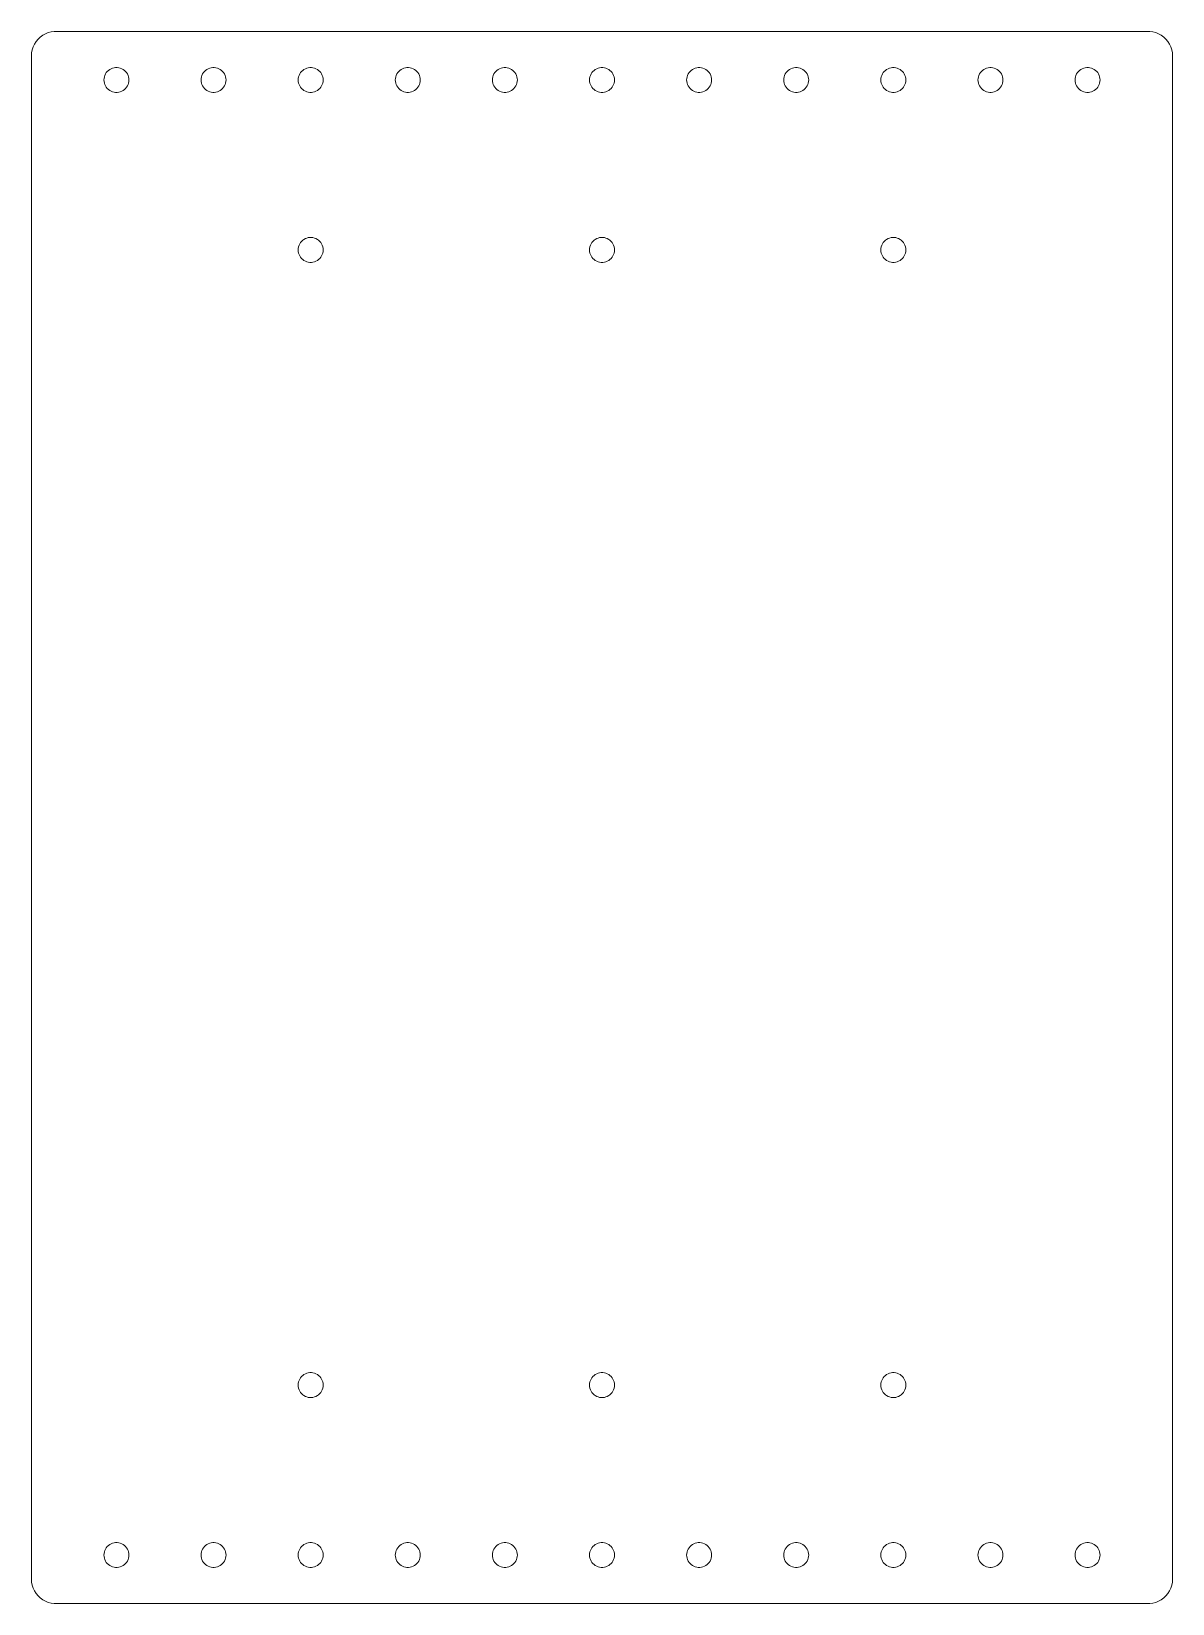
# Model space of a CAD drawing. Header units: millimetres. Extents: x -149 to 149, y -206 to 206.
import ezdxf

# ---------------------------------------------------------------- set-up
doc = ezdxf.new("R2010")
doc.units = ezdxf.units.MM
doc.layers.get('0').update_dxf_attribs({"linetype": 'CONTINUOUS', "lineweight": 0})

msp = doc.modelspace()

# ---------------------------------------------------------------- linework, layer by layer
for p, q in [((-149.026, 200.864), (-148.779, 201.623)), ((-148.779, 201.623), (-148.44, 202.344)), ((-148.44, 202.344), (-148.012, 203.018)), ((-148.012, 203.018), (-147.504, 203.632)), ((-147.504, 203.632), (-146.923, 204.178)), ((-146.923, 204.178), (-146.278, 204.647)), ((-146.278, 204.647), (-145.579, 205.031)), ((-145.579, 205.031), (-144.837, 205.324)), ((-144.837, 205.324), (-144.065, 205.523)), ((-144.065, 205.523), (-143.274, 205.623)), ((-143.274, 205.623), (-142.875, 205.623)), ((-142.875, 205.623), (-142.875, 205.635)), ((-142.875, 205.635), (142.875, 205.635)), ((142.875, 205.635), (142.875, 205.623)), ((142.875, 205.623), (143.274, 205.623)), ((143.274, 205.623), (144.065, 205.523)), ((144.065, 205.523), (144.837, 205.324)), ((144.837, 205.324), (145.579, 205.031)), ((145.579, 205.031), (146.278, 204.647)), ((146.278, 204.647), (146.923, 204.178)), ((146.923, 204.178), (147.504, 203.632)), ((147.504, 203.632), (148.012, 203.018)), ((148.012, 203.018), (148.44, 202.344)), ((148.44, 202.344), (148.779, 201.623)), ((148.779, 201.623), (149.026, 200.864)), ((-149.225, 199.285), (-149.175, 200.081)), ((-149.225, -199.285), (-149.225, 199.285)), ((-149.175, 200.081), (-149.026, 200.864)), ((149.026, 200.864), (149.175, 200.081)), ((149.175, 200.081), (149.225, 199.285)), ((149.225, 199.285), (149.225, -199.285)), ((-130.264, 192.935), (-130.238, 193.344)), ((-130.238, 193.344), (-130.161, 193.747)), ((-130.161, 193.747), (-130.035, 194.137)), ((-130.035, 194.137), (-129.86, 194.507)), ((-129.86, 194.507), (-129.641, 194.854)), ((-129.641, 194.854), (-129.379, 195.169)), ((-129.379, 195.169), (-129.08, 195.45)), ((-129.08, 195.45), (-128.749, 195.691)), ((-128.749, 195.691), (-128.39, 195.888)), ((-128.39, 195.888), (-128.009, 196.039)), ((-128.009, 196.039), (-127.612, 196.141)), ((-127.612, 196.141), (-127.205, 196.193)), ((-127.205, 196.193), (-126.795, 196.193)), ((-126.795, 196.193), (-126.388, 196.141)), ((-126.388, 196.141), (-125.991, 196.039)), ((-125.991, 196.039), (-125.61, 195.888)), ((-125.61, 195.888), (-125.251, 195.691)), ((-125.251, 195.691), (-124.92, 195.45)), ((-124.92, 195.45), (-124.621, 195.169)), ((-124.621, 195.169), (-124.359, 194.854)), ((-124.359, 194.854), (-124.14, 194.507)), ((-124.14, 194.507), (-123.965, 194.137)), ((-123.965, 194.137), (-123.839, 193.747)), ((-123.839, 193.747), (-123.762, 193.344)), ((-123.762, 193.344), (-123.736, 192.935)), ((-104.864, 192.935), (-104.838, 193.344)), ((-104.838, 193.344), (-104.761, 193.747)), ((-104.761, 193.747), (-104.635, 194.137)), ((-104.635, 194.137), (-104.46, 194.507)), ((-104.46, 194.507), (-104.241, 194.854)), ((-104.241, 194.854), (-103.979, 195.169)), ((-103.979, 195.169), (-103.68, 195.45)), ((-103.68, 195.45), (-103.349, 195.691)), ((-103.349, 195.691), (-102.99, 195.888)), ((-102.99, 195.888), (-102.609, 196.039)), ((-102.609, 196.039), (-102.212, 196.141)), ((-102.212, 196.141), (-101.805, 196.193)), ((-101.805, 196.193), (-101.395, 196.193)), ((-101.395, 196.193), (-100.988, 196.141)), ((-100.988, 196.141), (-100.591, 196.039)), ((-100.591, 196.039), (-100.21, 195.888)), ((-100.21, 195.888), (-99.851, 195.691)), ((-99.851, 195.691), (-99.52, 195.45)), ((-99.52, 195.45), (-99.221, 195.169)), ((-99.221, 195.169), (-98.959, 194.854)), ((-98.959, 194.854), (-98.74, 194.507)), ((-98.74, 194.507), (-98.565, 194.137)), ((-98.565, 194.137), (-98.439, 193.747)), ((-98.439, 193.747), (-98.362, 193.344)), ((-98.362, 193.344), (-98.336, 192.935)), ((-79.464, 192.935), (-79.438, 193.344)), ((-79.438, 193.344), (-79.361, 193.747)), ((-79.361, 193.747), (-79.235, 194.137)), ((-79.235, 194.137), (-79.06, 194.507)), ((-79.06, 194.507), (-78.841, 194.854)), ((-78.841, 194.854), (-78.579, 195.169)), ((-78.579, 195.169), (-78.28, 195.45)), ((-78.28, 195.45), (-77.949, 195.691)), ((-77.949, 195.691), (-77.59, 195.888)), ((-77.59, 195.888), (-77.209, 196.039)), ((-77.209, 196.039), (-76.812, 196.141)), ((-76.812, 196.141), (-76.405, 196.193)), ((-76.405, 196.193), (-75.995, 196.193)), ((-75.995, 196.193), (-75.588, 196.141)), ((-75.588, 196.141), (-75.191, 196.039)), ((-75.191, 196.039), (-74.81, 195.888)), ((-74.81, 195.888), (-74.451, 195.691)), ((-74.451, 195.691), (-74.12, 195.45)), ((-74.12, 195.45), (-73.821, 195.169)), ((-73.821, 195.169), (-73.559, 194.854)), ((-73.559, 194.854), (-73.34, 194.507)), ((-73.34, 194.507), (-73.165, 194.137)), ((-73.165, 194.137), (-73.039, 193.747)), ((-73.039, 193.747), (-72.962, 193.344)), ((-72.962, 193.344), (-72.936, 192.935)), ((-54.064, 192.935), (-54.038, 193.344)), ((-54.038, 193.344), (-53.961, 193.747)), ((-53.961, 193.747), (-53.835, 194.137)), ((-53.835, 194.137), (-53.66, 194.507)), ((-53.66, 194.507), (-53.441, 194.854)), ((-53.441, 194.854), (-53.179, 195.169)), ((-53.179, 195.169), (-52.88, 195.45)), ((-52.88, 195.45), (-52.549, 195.691)), ((-52.549, 195.691), (-52.19, 195.888)), ((-52.19, 195.888), (-51.809, 196.039)), ((-51.809, 196.039), (-51.412, 196.141)), ((-51.412, 196.141), (-51.005, 196.193)), ((-51.005, 196.193), (-50.595, 196.193)), ((-50.595, 196.193), (-50.188, 196.141)), ((-50.188, 196.141), (-49.791, 196.039)), ((-49.791, 196.039), (-49.41, 195.888)), ((-49.41, 195.888), (-49.051, 195.691)), ((-49.051, 195.691), (-48.72, 195.45)), ((-48.72, 195.45), (-48.421, 195.169)), ((-48.421, 195.169), (-48.159, 194.854)), ((-48.159, 194.854), (-47.94, 194.507)), ((-47.94, 194.507), (-47.765, 194.137)), ((-47.765, 194.137), (-47.639, 193.747)), ((-47.639, 193.747), (-47.562, 193.344)), ((-47.562, 193.344), (-47.536, 192.935)), ((-28.664, 192.935), (-28.638, 193.344)), ((-28.638, 193.344), (-28.561, 193.747)), ((-28.561, 193.747), (-28.435, 194.137)), ((-28.435, 194.137), (-28.26, 194.507)), ((-28.26, 194.507), (-28.041, 194.854)), ((-28.041, 194.854), (-27.779, 195.169)), ((-27.779, 195.169), (-27.48, 195.45)), ((-27.48, 195.45), (-27.149, 195.691)), ((-27.149, 195.691), (-26.79, 195.888)), ((-26.79, 195.888), (-26.409, 196.039)), ((-26.409, 196.039), (-26.012, 196.141)), ((-26.012, 196.141), (-25.605, 196.193)), ((-25.605, 196.193), (-25.195, 196.193)), ((-25.195, 196.193), (-24.788, 196.141)), ((-24.788, 196.141), (-24.391, 196.039)), ((-24.391, 196.039), (-24.01, 195.888)), ((-24.01, 195.888), (-23.651, 195.691)), ((-23.651, 195.691), (-23.32, 195.45)), ((-23.32, 195.45), (-23.021, 195.169)), ((-23.021, 195.169), (-22.759, 194.854)), ((-22.759, 194.854), (-22.54, 194.507)), ((-22.54, 194.507), (-22.365, 194.137)), ((-22.365, 194.137), (-22.239, 193.747)), ((-22.239, 193.747), (-22.162, 193.344)), ((-22.162, 193.344), (-22.136, 192.935)), ((-3.264, 192.935), (-3.238, 193.344)), ((-3.238, 193.344), (-3.161, 193.747)), ((-3.161, 193.747), (-3.035, 194.137)), ((-3.035, 194.137), (-2.86, 194.507)), ((-2.86, 194.507), (-2.641, 194.854)), ((-2.641, 194.854), (-2.379, 195.169)), ((-2.379, 195.169), (-2.08, 195.45)), ((-2.08, 195.45), (-1.749, 195.691)), ((-1.749, 195.691), (-1.39, 195.888)), ((-1.39, 195.888), (-1.009, 196.039)), ((-1.009, 196.039), (-0.612, 196.141)), ((-0.612, 196.141), (-0.205, 196.193)), ((-0.205, 196.193), (0.205, 196.193)), ((0.205, 196.193), (0.612, 196.141)), ((0.612, 196.141), (1.009, 196.039)), ((1.009, 196.039), (1.39, 195.888)), ((1.39, 195.888), (1.749, 195.691)), ((1.749, 195.691), (2.08, 195.45)), ((2.08, 195.45), (2.379, 195.169)), ((2.379, 195.169), (2.641, 194.854)), ((2.641, 194.854), (2.86, 194.507)), ((2.86, 194.507), (3.035, 194.137)), ((3.035, 194.137), (3.161, 193.747)), ((3.161, 193.747), (3.238, 193.344)), ((3.238, 193.344), (3.264, 192.935)), ((22.136, 192.935), (22.162, 193.344)), ((22.162, 193.344), (22.239, 193.747)), ((22.239, 193.747), (22.365, 194.137)), ((22.365, 194.137), (22.54, 194.507)), ((22.54, 194.507), (22.759, 194.854)), ((22.759, 194.854), (23.021, 195.169)), ((23.021, 195.169), (23.32, 195.45)), ((23.32, 195.45), (23.651, 195.691)), ((23.651, 195.691), (24.01, 195.888)), ((24.01, 195.888), (24.391, 196.039)), ((24.391, 196.039), (24.788, 196.141)), ((24.788, 196.141), (25.195, 196.193)), ((25.195, 196.193), (25.605, 196.193)), ((25.605, 196.193), (26.012, 196.141)), ((26.012, 196.141), (26.409, 196.039)), ((26.409, 196.039), (26.79, 195.888)), ((26.79, 195.888), (27.149, 195.691)), ((27.149, 195.691), (27.48, 195.45)), ((27.48, 195.45), (27.779, 195.169)), ((27.779, 195.169), (28.041, 194.854)), ((28.041, 194.854), (28.26, 194.507)), ((28.26, 194.507), (28.435, 194.137)), ((28.435, 194.137), (28.561, 193.747)), ((28.561, 193.747), (28.638, 193.344)), ((28.638, 193.344), (28.664, 192.935)), ((47.536, 192.935), (47.562, 193.344)), ((47.562, 193.344), (47.639, 193.747)), ((47.639, 193.747), (47.765, 194.137)), ((47.765, 194.137), (47.94, 194.507)), ((47.94, 194.507), (48.159, 194.854)), ((48.159, 194.854), (48.421, 195.169)), ((48.421, 195.169), (48.72, 195.45)), ((48.72, 195.45), (49.051, 195.691)), ((49.051, 195.691), (49.41, 195.888)), ((49.41, 195.888), (49.791, 196.039)), ((49.791, 196.039), (50.188, 196.141)), ((50.188, 196.141), (50.595, 196.193)), ((50.595, 196.193), (51.005, 196.193)), ((51.005, 196.193), (51.412, 196.141)), ((51.412, 196.141), (51.809, 196.039)), ((51.809, 196.039), (52.19, 195.888)), ((52.19, 195.888), (52.549, 195.691)), ((52.549, 195.691), (52.88, 195.45)), ((52.88, 195.45), (53.179, 195.169)), ((53.179, 195.169), (53.441, 194.854)), ((53.441, 194.854), (53.66, 194.507)), ((53.66, 194.507), (53.835, 194.137)), ((53.835, 194.137), (53.961, 193.747)), ((53.961, 193.747), (54.038, 193.344)), ((54.038, 193.344), (54.064, 192.935)), ((72.936, 192.935), (72.962, 193.344)), ((72.962, 193.344), (73.039, 193.747)), ((73.039, 193.747), (73.165, 194.137)), ((73.165, 194.137), (73.34, 194.507)), ((73.34, 194.507), (73.559, 194.854)), ((73.559, 194.854), (73.821, 195.169)), ((73.821, 195.169), (74.12, 195.45)), ((74.12, 195.45), (74.451, 195.691)), ((74.451, 195.691), (74.81, 195.888)), ((74.81, 195.888), (75.191, 196.039)), ((75.191, 196.039), (75.588, 196.141)), ((75.588, 196.141), (75.995, 196.193)), ((75.995, 196.193), (76.405, 196.193)), ((76.405, 196.193), (76.812, 196.141)), ((76.812, 196.141), (77.209, 196.039)), ((77.209, 196.039), (77.59, 195.888)), ((77.59, 195.888), (77.949, 195.691)), ((77.949, 195.691), (78.28, 195.45)), ((78.28, 195.45), (78.579, 195.169)), ((78.579, 195.169), (78.841, 194.854)), ((78.841, 194.854), (79.06, 194.507)), ((79.06, 194.507), (79.235, 194.137)), ((79.235, 194.137), (79.361, 193.747)), ((79.361, 193.747), (79.438, 193.344)), ((79.438, 193.344), (79.464, 192.935)), ((98.336, 192.935), (98.362, 193.344)), ((98.362, 193.344), (98.439, 193.747)), ((98.439, 193.747), (98.565, 194.137)), ((98.565, 194.137), (98.74, 194.507)), ((98.74, 194.507), (98.959, 194.854)), ((98.959, 194.854), (99.221, 195.169)), ((99.221, 195.169), (99.52, 195.45)), ((99.52, 195.45), (99.851, 195.691)), ((99.851, 195.691), (100.21, 195.888)), ((100.21, 195.888), (100.591, 196.039)), ((100.591, 196.039), (100.988, 196.141)), ((100.988, 196.141), (101.395, 196.193)), ((101.395, 196.193), (101.805, 196.193)), ((101.805, 196.193), (102.212, 196.141)), ((102.212, 196.141), (102.609, 196.039)), ((102.609, 196.039), (102.99, 195.888)), ((102.99, 195.888), (103.349, 195.691)), ((103.349, 195.691), (103.68, 195.45)), ((103.68, 195.45), (103.979, 195.169)), ((103.979, 195.169), (104.241, 194.854)), ((104.241, 194.854), (104.46, 194.507)), ((104.46, 194.507), (104.635, 194.137)), ((104.635, 194.137), (104.761, 193.747)), ((104.761, 193.747), (104.838, 193.344)), ((104.838, 193.344), (104.864, 192.935)), ((123.736, 192.935), (123.762, 193.344)), ((123.762, 193.344), (123.839, 193.747)), ((123.839, 193.747), (123.965, 194.137)), ((123.965, 194.137), (124.14, 194.507)), ((124.14, 194.507), (124.359, 194.854)), ((124.359, 194.854), (124.621, 195.169)), ((124.621, 195.169), (124.92, 195.45)), ((124.92, 195.45), (125.251, 195.691)), ((125.251, 195.691), (125.61, 195.888)), ((125.61, 195.888), (125.991, 196.039)), ((125.991, 196.039), (126.388, 196.141)), ((126.388, 196.141), (126.795, 196.193)), ((126.795, 196.193), (127.205, 196.193)), ((127.205, 196.193), (127.612, 196.141)), ((127.612, 196.141), (128.009, 196.039)), ((128.009, 196.039), (128.39, 195.888)), ((128.39, 195.888), (128.749, 195.691)), ((128.749, 195.691), (129.08, 195.45)), ((129.08, 195.45), (129.379, 195.169)), ((129.379, 195.169), (129.641, 194.854)), ((129.641, 194.854), (129.86, 194.507)), ((129.86, 194.507), (130.035, 194.137)), ((130.035, 194.137), (130.161, 193.747)), ((130.161, 193.747), (130.238, 193.344)), ((130.238, 193.344), (130.264, 192.935)), ((-130.238, 192.526), (-130.264, 192.935)), ((-130.161, 192.123), (-130.238, 192.526)), ((-130.035, 191.734), (-130.161, 192.123)), ((-129.86, 191.363), (-130.035, 191.734)), ((-129.641, 191.017), (-129.86, 191.363)), ((-129.379, 190.701), (-129.641, 191.017)), ((-129.08, 190.42), (-129.379, 190.701)), ((-128.749, 190.179), (-129.08, 190.42)), ((-128.39, 189.982), (-128.749, 190.179)), ((-128.009, 189.831), (-128.39, 189.982)), ((-127.612, 189.729), (-128.009, 189.831)), ((-127.205, 189.678), (-127.612, 189.729)), ((-126.795, 189.678), (-127.205, 189.678)), ((-126.388, 189.729), (-126.795, 189.678)), ((-125.991, 189.831), (-126.388, 189.729)), ((-125.61, 189.982), (-125.991, 189.831)), ((-125.251, 190.179), (-125.61, 189.982)), ((-124.92, 190.42), (-125.251, 190.179)), ((-124.621, 190.701), (-124.92, 190.42)), ((-124.359, 191.017), (-124.621, 190.701)), ((-124.14, 191.363), (-124.359, 191.017)), ((-123.965, 191.734), (-124.14, 191.363)), ((-123.839, 192.123), (-123.965, 191.734)), ((-123.762, 192.526), (-123.839, 192.123)), ((-123.736, 192.935), (-123.762, 192.526)), ((-104.838, 192.526), (-104.864, 192.935)), ((-104.761, 192.123), (-104.838, 192.526)), ((-104.635, 191.734), (-104.761, 192.123)), ((-104.46, 191.363), (-104.635, 191.734)), ((-104.241, 191.017), (-104.46, 191.363)), ((-103.979, 190.701), (-104.241, 191.017)), ((-103.68, 190.42), (-103.979, 190.701)), ((-103.349, 190.179), (-103.68, 190.42)), ((-102.99, 189.982), (-103.349, 190.179)), ((-102.609, 189.831), (-102.99, 189.982)), ((-102.212, 189.729), (-102.609, 189.831)), ((-101.805, 189.678), (-102.212, 189.729)), ((-101.395, 189.678), (-101.805, 189.678)), ((-100.988, 189.729), (-101.395, 189.678)), ((-100.591, 189.831), (-100.988, 189.729)), ((-100.21, 189.982), (-100.591, 189.831)), ((-99.851, 190.179), (-100.21, 189.982)), ((-99.52, 190.42), (-99.851, 190.179)), ((-99.221, 190.701), (-99.52, 190.42)), ((-98.959, 191.017), (-99.221, 190.701)), ((-98.74, 191.363), (-98.959, 191.017)), ((-98.565, 191.734), (-98.74, 191.363)), ((-98.439, 192.123), (-98.565, 191.734)), ((-98.362, 192.526), (-98.439, 192.123)), ((-98.336, 192.935), (-98.362, 192.526)), ((-79.438, 192.526), (-79.464, 192.935)), ((-79.361, 192.123), (-79.438, 192.526)), ((-79.235, 191.734), (-79.361, 192.123)), ((-79.06, 191.363), (-79.235, 191.734)), ((-78.841, 191.017), (-79.06, 191.363)), ((-78.579, 190.701), (-78.841, 191.017)), ((-78.28, 190.42), (-78.579, 190.701)), ((-77.949, 190.179), (-78.28, 190.42)), ((-77.59, 189.982), (-77.949, 190.179)), ((-77.209, 189.831), (-77.59, 189.982)), ((-76.812, 189.729), (-77.209, 189.831)), ((-76.405, 189.678), (-76.812, 189.729)), ((-75.995, 189.678), (-76.405, 189.678)), ((-75.588, 189.729), (-75.995, 189.678)), ((-75.191, 189.831), (-75.588, 189.729)), ((-74.81, 189.982), (-75.191, 189.831)), ((-74.451, 190.179), (-74.81, 189.982)), ((-74.12, 190.42), (-74.451, 190.179)), ((-73.821, 190.701), (-74.12, 190.42)), ((-73.559, 191.017), (-73.821, 190.701)), ((-73.34, 191.363), (-73.559, 191.017)), ((-73.165, 191.734), (-73.34, 191.363)), ((-73.039, 192.123), (-73.165, 191.734)), ((-72.962, 192.526), (-73.039, 192.123)), ((-72.936, 192.935), (-72.962, 192.526)), ((-54.038, 192.526), (-54.064, 192.935)), ((-53.961, 192.123), (-54.038, 192.526)), ((-53.835, 191.734), (-53.961, 192.123)), ((-53.66, 191.363), (-53.835, 191.734)), ((-53.441, 191.017), (-53.66, 191.363)), ((-53.179, 190.701), (-53.441, 191.017)), ((-52.88, 190.42), (-53.179, 190.701)), ((-52.549, 190.179), (-52.88, 190.42)), ((-52.19, 189.982), (-52.549, 190.179)), ((-51.809, 189.831), (-52.19, 189.982)), ((-51.412, 189.729), (-51.809, 189.831)), ((-51.005, 189.678), (-51.412, 189.729)), ((-50.595, 189.678), (-51.005, 189.678)), ((-50.188, 189.729), (-50.595, 189.678)), ((-49.791, 189.831), (-50.188, 189.729)), ((-49.41, 189.982), (-49.791, 189.831)), ((-49.051, 190.179), (-49.41, 189.982)), ((-48.72, 190.42), (-49.051, 190.179)), ((-48.421, 190.701), (-48.72, 190.42)), ((-48.159, 191.017), (-48.421, 190.701)), ((-47.94, 191.363), (-48.159, 191.017)), ((-47.765, 191.734), (-47.94, 191.363)), ((-47.639, 192.123), (-47.765, 191.734)), ((-47.562, 192.526), (-47.639, 192.123)), ((-47.536, 192.935), (-47.562, 192.526)), ((-28.638, 192.526), (-28.664, 192.935)), ((-28.561, 192.123), (-28.638, 192.526)), ((-28.435, 191.734), (-28.561, 192.123)), ((-28.26, 191.363), (-28.435, 191.734)), ((-28.041, 191.017), (-28.26, 191.363)), ((-27.779, 190.701), (-28.041, 191.017)), ((-27.48, 190.42), (-27.779, 190.701)), ((-27.149, 190.179), (-27.48, 190.42)), ((-26.79, 189.982), (-27.149, 190.179)), ((-26.409, 189.831), (-26.79, 189.982)), ((-26.012, 189.729), (-26.409, 189.831)), ((-25.605, 189.678), (-26.012, 189.729)), ((-25.195, 189.678), (-25.605, 189.678)), ((-24.788, 189.729), (-25.195, 189.678)), ((-24.391, 189.831), (-24.788, 189.729)), ((-24.01, 189.982), (-24.391, 189.831)), ((-23.651, 190.179), (-24.01, 189.982)), ((-23.32, 190.42), (-23.651, 190.179)), ((-23.021, 190.701), (-23.32, 190.42)), ((-22.759, 191.017), (-23.021, 190.701)), ((-22.54, 191.363), (-22.759, 191.017)), ((-22.365, 191.734), (-22.54, 191.363)), ((-22.239, 192.123), (-22.365, 191.734)), ((-22.162, 192.526), (-22.239, 192.123)), ((-22.136, 192.935), (-22.162, 192.526)), ((-3.238, 192.526), (-3.264, 192.935)), ((-3.161, 192.123), (-3.238, 192.526)), ((-3.035, 191.734), (-3.161, 192.123)), ((-2.86, 191.363), (-3.035, 191.734)), ((-2.641, 191.017), (-2.86, 191.363)), ((-2.379, 190.701), (-2.641, 191.017)), ((-2.08, 190.42), (-2.379, 190.701)), ((-1.749, 190.179), (-2.08, 190.42)), ((-1.39, 189.982), (-1.749, 190.179)), ((-1.009, 189.831), (-1.39, 189.982)), ((-0.612, 189.729), (-1.009, 189.831)), ((-0.205, 189.678), (-0.612, 189.729)), ((0.205, 189.678), (-0.205, 189.678)), ((0.612, 189.729), (0.205, 189.678)), ((1.009, 189.831), (0.612, 189.729)), ((1.39, 189.982), (1.009, 189.831)), ((1.749, 190.179), (1.39, 189.982)), ((2.08, 190.42), (1.749, 190.179)), ((2.379, 190.701), (2.08, 190.42)), ((2.641, 191.017), (2.379, 190.701)), ((2.86, 191.363), (2.641, 191.017)), ((3.035, 191.734), (2.86, 191.363)), ((3.161, 192.123), (3.035, 191.734)), ((3.238, 192.526), (3.161, 192.123)), ((3.264, 192.935), (3.238, 192.526)), ((22.162, 192.526), (22.136, 192.935)), ((22.239, 192.123), (22.162, 192.526)), ((22.365, 191.734), (22.239, 192.123)), ((22.54, 191.363), (22.365, 191.734)), ((22.759, 191.017), (22.54, 191.363)), ((23.021, 190.701), (22.759, 191.017)), ((23.32, 190.42), (23.021, 190.701)), ((23.651, 190.179), (23.32, 190.42)), ((24.01, 189.982), (23.651, 190.179)), ((24.391, 189.831), (24.01, 189.982)), ((24.788, 189.729), (24.391, 189.831)), ((25.195, 189.678), (24.788, 189.729)), ((25.605, 189.678), (25.195, 189.678)), ((26.012, 189.729), (25.605, 189.678)), ((26.409, 189.831), (26.012, 189.729)), ((26.79, 189.982), (26.409, 189.831)), ((27.149, 190.179), (26.79, 189.982)), ((27.48, 190.42), (27.149, 190.179)), ((27.779, 190.701), (27.48, 190.42)), ((28.041, 191.017), (27.779, 190.701)), ((28.26, 191.363), (28.041, 191.017)), ((28.435, 191.734), (28.26, 191.363)), ((28.561, 192.123), (28.435, 191.734)), ((28.638, 192.526), (28.561, 192.123)), ((28.664, 192.935), (28.638, 192.526)), ((47.562, 192.526), (47.536, 192.935)), ((47.639, 192.123), (47.562, 192.526)), ((47.765, 191.734), (47.639, 192.123)), ((47.94, 191.363), (47.765, 191.734)), ((48.159, 191.017), (47.94, 191.363)), ((48.421, 190.701), (48.159, 191.017)), ((48.72, 190.42), (48.421, 190.701)), ((49.051, 190.179), (48.72, 190.42)), ((49.41, 189.982), (49.051, 190.179)), ((49.791, 189.831), (49.41, 189.982)), ((50.188, 189.729), (49.791, 189.831)), ((50.595, 189.678), (50.188, 189.729)), ((51.005, 189.678), (50.595, 189.678)), ((51.412, 189.729), (51.005, 189.678)), ((51.809, 189.831), (51.412, 189.729)), ((52.19, 189.982), (51.809, 189.831)), ((52.549, 190.179), (52.19, 189.982)), ((52.88, 190.42), (52.549, 190.179)), ((53.179, 190.701), (52.88, 190.42)), ((53.441, 191.017), (53.179, 190.701)), ((53.66, 191.363), (53.441, 191.017)), ((53.835, 191.734), (53.66, 191.363)), ((53.961, 192.123), (53.835, 191.734)), ((54.038, 192.526), (53.961, 192.123)), ((54.064, 192.935), (54.038, 192.526)), ((72.962, 192.526), (72.936, 192.935)), ((73.039, 192.123), (72.962, 192.526)), ((73.165, 191.734), (73.039, 192.123)), ((73.34, 191.363), (73.165, 191.734)), ((73.559, 191.017), (73.34, 191.363)), ((73.821, 190.701), (73.559, 191.017)), ((74.12, 190.42), (73.821, 190.701)), ((74.451, 190.179), (74.12, 190.42)), ((74.81, 189.982), (74.451, 190.179)), ((75.191, 189.831), (74.81, 189.982)), ((75.588, 189.729), (75.191, 189.831)), ((75.995, 189.678), (75.588, 189.729)), ((76.405, 189.678), (75.995, 189.678)), ((76.812, 189.729), (76.405, 189.678)), ((77.209, 189.831), (76.812, 189.729)), ((77.59, 189.982), (77.209, 189.831)), ((77.949, 190.179), (77.59, 189.982)), ((78.28, 190.42), (77.949, 190.179)), ((78.579, 190.701), (78.28, 190.42)), ((78.841, 191.017), (78.579, 190.701)), ((79.06, 191.363), (78.841, 191.017)), ((79.235, 191.734), (79.06, 191.363)), ((79.361, 192.123), (79.235, 191.734)), ((79.438, 192.526), (79.361, 192.123)), ((79.464, 192.935), (79.438, 192.526)), ((98.362, 192.526), (98.336, 192.935)), ((98.439, 192.123), (98.362, 192.526)), ((98.565, 191.734), (98.439, 192.123)), ((98.74, 191.363), (98.565, 191.734)), ((98.959, 191.017), (98.74, 191.363)), ((99.221, 190.701), (98.959, 191.017)), ((99.52, 190.42), (99.221, 190.701)), ((99.851, 190.179), (99.52, 190.42)), ((100.21, 189.982), (99.851, 190.179)), ((100.591, 189.831), (100.21, 189.982)), ((100.988, 189.729), (100.591, 189.831)), ((101.395, 189.678), (100.988, 189.729)), ((101.805, 189.678), (101.395, 189.678)), ((102.212, 189.729), (101.805, 189.678)), ((102.609, 189.831), (102.212, 189.729)), ((102.99, 189.982), (102.609, 189.831)), ((103.349, 190.179), (102.99, 189.982)), ((103.68, 190.42), (103.349, 190.179)), ((103.979, 190.701), (103.68, 190.42)), ((104.241, 191.017), (103.979, 190.701)), ((104.46, 191.363), (104.241, 191.017)), ((104.635, 191.734), (104.46, 191.363)), ((104.761, 192.123), (104.635, 191.734)), ((104.838, 192.526), (104.761, 192.123)), ((104.864, 192.935), (104.838, 192.526)), ((123.762, 192.526), (123.736, 192.935)), ((123.839, 192.123), (123.762, 192.526)), ((123.965, 191.734), (123.839, 192.123)), ((124.14, 191.363), (123.965, 191.734)), ((124.359, 191.017), (124.14, 191.363)), ((124.621, 190.701), (124.359, 191.017)), ((124.92, 190.42), (124.621, 190.701)), ((125.251, 190.179), (124.92, 190.42)), ((125.61, 189.982), (125.251, 190.179)), ((125.991, 189.831), (125.61, 189.982)), ((126.388, 189.729), (125.991, 189.831)), ((126.795, 189.678), (126.388, 189.729)), ((127.205, 189.678), (126.795, 189.678)), ((127.612, 189.729), (127.205, 189.678)), ((128.009, 189.831), (127.612, 189.729)), ((128.39, 189.982), (128.009, 189.831)), ((128.749, 190.179), (128.39, 189.982)), ((129.08, 190.42), (128.749, 190.179)), ((129.379, 190.701), (129.08, 190.42)), ((129.641, 191.017), (129.379, 190.701)), ((129.86, 191.363), (129.641, 191.017)), ((130.035, 191.734), (129.86, 191.363)), ((130.161, 192.123), (130.035, 191.734)), ((130.238, 192.526), (130.161, 192.123)), ((130.264, 192.935), (130.238, 192.526)), ((-79.464, 148.485), (-79.438, 148.894)), ((-79.438, 148.076), (-79.464, 148.485)), ((-79.438, 148.894), (-79.361, 149.297)), ((-79.361, 147.673), (-79.438, 148.076)), ((-79.361, 149.297), (-79.235, 149.687)), ((-79.235, 149.687), (-79.06, 150.057)), ((-79.06, 150.057), (-78.841, 150.404)), ((-78.841, 150.404), (-78.579, 150.719)), ((-78.579, 150.719), (-78.28, 151)), ((-78.28, 151), (-77.949, 151.241)), ((-77.949, 151.241), (-77.59, 151.438)), ((-77.59, 151.438), (-77.209, 151.589)), ((-77.209, 151.589), (-76.812, 151.691)), ((-76.812, 151.691), (-76.405, 151.743)), ((-76.405, 151.743), (-75.995, 151.743)), ((-75.995, 151.743), (-75.588, 151.691)), ((-75.588, 151.691), (-75.191, 151.589)), ((-75.191, 151.589), (-74.81, 151.438)), ((-74.81, 151.438), (-74.451, 151.241)), ((-74.451, 151.241), (-74.12, 151)), ((-74.12, 151), (-73.821, 150.719)), ((-73.821, 150.719), (-73.559, 150.404)), ((-73.559, 150.404), (-73.34, 150.057)), ((-73.34, 150.057), (-73.165, 149.687)), ((-73.165, 149.687), (-73.039, 149.297)), ((-73.039, 149.297), (-72.962, 148.894)), ((-72.962, 148.076), (-73.039, 147.673)), ((-72.962, 148.894), (-72.936, 148.485)), ((-72.936, 148.485), (-72.962, 148.076)), ((-3.264, 148.485), (-3.238, 148.894)), ((-3.238, 148.076), (-3.264, 148.485)), ((-3.238, 148.894), (-3.161, 149.297)), ((-3.161, 147.673), (-3.238, 148.076)), ((-3.161, 149.297), (-3.035, 149.687)), ((-3.035, 149.687), (-2.86, 150.057)), ((-2.86, 150.057), (-2.641, 150.404)), ((-2.641, 150.404), (-2.379, 150.719)), ((-2.379, 150.719), (-2.08, 151)), ((-2.08, 151), (-1.749, 151.241)), ((-1.749, 151.241), (-1.39, 151.438)), ((-1.39, 151.438), (-1.009, 151.589)), ((-1.009, 151.589), (-0.612, 151.691)), ((-0.612, 151.691), (-0.205, 151.743)), ((-0.205, 151.743), (0.205, 151.743)), ((0.205, 151.743), (0.612, 151.691)), ((0.612, 151.691), (1.009, 151.589)), ((1.009, 151.589), (1.39, 151.438)), ((1.39, 151.438), (1.749, 151.241)), ((1.749, 151.241), (2.08, 151)), ((2.08, 151), (2.379, 150.719)), ((2.379, 150.719), (2.641, 150.404)), ((2.641, 150.404), (2.86, 150.057)), ((2.86, 150.057), (3.035, 149.687)), ((3.035, 149.687), (3.161, 149.297)), ((3.161, 149.297), (3.238, 148.894)), ((3.238, 148.076), (3.161, 147.673)), ((3.238, 148.894), (3.264, 148.485)), ((3.264, 148.485), (3.238, 148.076)), ((72.936, 148.485), (72.962, 148.894)), ((72.962, 148.076), (72.936, 148.485)), ((72.962, 148.894), (73.039, 149.297)), ((73.039, 147.673), (72.962, 148.076)), ((73.039, 149.297), (73.165, 149.687)), ((73.165, 149.687), (73.34, 150.057)), ((73.34, 150.057), (73.559, 150.404)), ((73.559, 150.404), (73.821, 150.719)), ((73.821, 150.719), (74.12, 151)), ((74.12, 151), (74.451, 151.241)), ((74.451, 151.241), (74.81, 151.438)), ((74.81, 151.438), (75.191, 151.589)), ((75.191, 151.589), (75.588, 151.691)), ((75.588, 151.691), (75.995, 151.743)), ((75.995, 151.743), (76.405, 151.743)), ((76.405, 151.743), (76.812, 151.691)), ((76.812, 151.691), (77.209, 151.589)), ((77.209, 151.589), (77.59, 151.438)), ((77.59, 151.438), (77.949, 151.241)), ((77.949, 151.241), (78.28, 151)), ((78.28, 151), (78.579, 150.719)), ((78.579, 150.719), (78.841, 150.404)), ((78.841, 150.404), (79.06, 150.057)), ((79.06, 150.057), (79.235, 149.687)), ((79.235, 149.687), (79.361, 149.297)), ((79.361, 149.297), (79.438, 148.894)), ((79.438, 148.076), (79.361, 147.673)), ((79.438, 148.894), (79.464, 148.485)), ((79.464, 148.485), (79.438, 148.076)), ((-79.235, 147.284), (-79.361, 147.673)), ((-79.06, 146.913), (-79.235, 147.284)), ((-78.841, 146.567), (-79.06, 146.913)), ((-78.579, 146.251), (-78.841, 146.567)), ((-78.28, 145.97), (-78.579, 146.251)), ((-77.949, 145.729), (-78.28, 145.97)), ((-77.59, 145.532), (-77.949, 145.729)), ((-77.209, 145.381), (-77.59, 145.532)), ((-76.812, 145.279), (-77.209, 145.381)), ((-76.405, 145.228), (-76.812, 145.279)), ((-75.995, 145.228), (-76.405, 145.228)), ((-75.588, 145.279), (-75.995, 145.228)), ((-75.191, 145.381), (-75.588, 145.279)), ((-74.81, 145.532), (-75.191, 145.381)), ((-74.451, 145.729), (-74.81, 145.532)), ((-74.12, 145.97), (-74.451, 145.729)), ((-73.821, 146.251), (-74.12, 145.97)), ((-73.559, 146.567), (-73.821, 146.251)), ((-73.34, 146.913), (-73.559, 146.567)), ((-73.165, 147.284), (-73.34, 146.913)), ((-73.039, 147.673), (-73.165, 147.284)), ((-3.035, 147.284), (-3.161, 147.673)), ((-2.86, 146.913), (-3.035, 147.284)), ((-2.641, 146.567), (-2.86, 146.913)), ((-2.379, 146.251), (-2.641, 146.567)), ((-2.08, 145.97), (-2.379, 146.251)), ((-1.749, 145.729), (-2.08, 145.97)), ((-1.39, 145.532), (-1.749, 145.729)), ((-1.009, 145.381), (-1.39, 145.532)), ((-0.612, 145.279), (-1.009, 145.381)), ((-0.205, 145.228), (-0.612, 145.279)), ((0.205, 145.228), (-0.205, 145.228)), ((0.612, 145.279), (0.205, 145.228)), ((1.009, 145.381), (0.612, 145.279)), ((1.39, 145.532), (1.009, 145.381)), ((1.749, 145.729), (1.39, 145.532)), ((2.08, 145.97), (1.749, 145.729)), ((2.379, 146.251), (2.08, 145.97)), ((2.641, 146.567), (2.379, 146.251)), ((2.86, 146.913), (2.641, 146.567)), ((3.035, 147.284), (2.86, 146.913)), ((3.161, 147.673), (3.035, 147.284)), ((73.165, 147.284), (73.039, 147.673)), ((73.34, 146.913), (73.165, 147.284)), ((73.559, 146.567), (73.34, 146.913)), ((73.821, 146.251), (73.559, 146.567)), ((74.12, 145.97), (73.821, 146.251)), ((74.451, 145.729), (74.12, 145.97)), ((74.81, 145.532), (74.451, 145.729)), ((75.191, 145.381), (74.81, 145.532)), ((75.588, 145.279), (75.191, 145.381)), ((75.995, 145.228), (75.588, 145.279)), ((76.405, 145.228), (75.995, 145.228)), ((76.812, 145.279), (76.405, 145.228)), ((77.209, 145.381), (76.812, 145.279)), ((77.59, 145.532), (77.209, 145.381)), ((77.949, 145.729), (77.59, 145.532)), ((78.28, 145.97), (77.949, 145.729)), ((78.579, 146.251), (78.28, 145.97)), ((78.841, 146.567), (78.579, 146.251)), ((79.06, 146.913), (78.841, 146.567)), ((79.235, 147.284), (79.06, 146.913)), ((79.361, 147.673), (79.235, 147.284)), ((-79.438, -148.076), (-79.361, -147.673)), ((-79.361, -147.673), (-79.235, -147.284)), ((-79.235, -147.284), (-79.06, -146.913)), ((-79.06, -146.913), (-78.841, -146.567)), ((-78.841, -146.567), (-78.579, -146.251)), ((-78.579, -146.251), (-78.28, -145.97)), ((-78.28, -145.97), (-77.949, -145.729)), ((-77.949, -145.729), (-77.59, -145.532)), ((-77.59, -145.532), (-77.209, -145.381)), ((-77.209, -145.381), (-76.812, -145.279)), ((-76.812, -145.279), (-76.405, -145.228)), ((-76.405, -145.228), (-75.995, -145.228)), ((-75.995, -145.228), (-75.588, -145.279)), ((-75.588, -145.279), (-75.191, -145.381)), ((-75.191, -145.381), (-74.81, -145.532)), ((-74.81, -145.532), (-74.451, -145.729)), ((-74.451, -145.729), (-74.12, -145.97)), ((-74.12, -145.97), (-73.821, -146.251)), ((-73.821, -146.251), (-73.559, -146.567)), ((-73.559, -146.567), (-73.34, -146.913)), ((-73.34, -146.913), (-73.165, -147.284)), ((-73.165, -147.284), (-73.039, -147.673)), ((-73.039, -147.673), (-72.962, -148.076)), ((-3.238, -148.076), (-3.161, -147.673)), ((-3.161, -147.673), (-3.035, -147.284)), ((-3.035, -147.284), (-2.86, -146.913)), ((-2.86, -146.913), (-2.641, -146.567)), ((-2.641, -146.567), (-2.379, -146.251)), ((-2.379, -146.251), (-2.08, -145.97)), ((-2.08, -145.97), (-1.749, -145.729)), ((-1.749, -145.729), (-1.39, -145.532)), ((-1.39, -145.532), (-1.009, -145.381)), ((-1.009, -145.381), (-0.612, -145.279)), ((-0.612, -145.279), (-0.205, -145.228)), ((-0.205, -145.228), (0.205, -145.228)), ((0.205, -145.228), (0.612, -145.279)), ((0.612, -145.279), (1.009, -145.381)), ((1.009, -145.381), (1.39, -145.532)), ((1.39, -145.532), (1.749, -145.729)), ((1.749, -145.729), (2.08, -145.97)), ((2.08, -145.97), (2.379, -146.251)), ((2.379, -146.251), (2.641, -146.567)), ((2.641, -146.567), (2.86, -146.913)), ((2.86, -146.913), (3.035, -147.284)), ((3.035, -147.284), (3.161, -147.673)), ((3.161, -147.673), (3.238, -148.076)), ((72.962, -148.076), (73.039, -147.673)), ((73.039, -147.673), (73.165, -147.284)), ((73.165, -147.284), (73.34, -146.913)), ((73.34, -146.913), (73.559, -146.567)), ((73.559, -146.567), (73.821, -146.251)), ((73.821, -146.251), (74.12, -145.97)), ((74.12, -145.97), (74.451, -145.729)), ((74.451, -145.729), (74.81, -145.532)), ((74.81, -145.532), (75.191, -145.381)), ((75.191, -145.381), (75.588, -145.279)), ((75.588, -145.279), (75.995, -145.228)), ((75.995, -145.228), (76.405, -145.228)), ((76.405, -145.228), (76.812, -145.279)), ((76.812, -145.279), (77.209, -145.381)), ((77.209, -145.381), (77.59, -145.532)), ((77.59, -145.532), (77.949, -145.729)), ((77.949, -145.729), (78.28, -145.97)), ((78.28, -145.97), (78.579, -146.251)), ((78.579, -146.251), (78.841, -146.567)), ((78.841, -146.567), (79.06, -146.913)), ((79.06, -146.913), (79.235, -147.284)), ((79.235, -147.284), (79.361, -147.673)), ((79.361, -147.673), (79.438, -148.076)), ((-79.464, -148.485), (-79.438, -148.076)), ((-79.438, -148.894), (-79.464, -148.485)), ((-79.361, -149.297), (-79.438, -148.894)), ((-79.235, -149.687), (-79.361, -149.297)), ((-79.06, -150.057), (-79.235, -149.687)), ((-78.841, -150.404), (-79.06, -150.057)), ((-78.579, -150.719), (-78.841, -150.404)), ((-78.28, -151), (-78.579, -150.719)), ((-77.949, -151.241), (-78.28, -151)), ((-77.59, -151.438), (-77.949, -151.241)), ((-77.209, -151.589), (-77.59, -151.438)), ((-76.812, -151.691), (-77.209, -151.589)), ((-76.405, -151.743), (-76.812, -151.691)), ((-75.995, -151.743), (-76.405, -151.743)), ((-75.588, -151.691), (-75.995, -151.743)), ((-75.191, -151.589), (-75.588, -151.691)), ((-74.81, -151.438), (-75.191, -151.589)), ((-74.451, -151.241), (-74.81, -151.438)), ((-74.12, -151), (-74.451, -151.241)), ((-73.821, -150.719), (-74.12, -151)), ((-73.559, -150.404), (-73.821, -150.719)), ((-73.34, -150.057), (-73.559, -150.404)), ((-73.165, -149.687), (-73.34, -150.057)), ((-73.039, -149.297), (-73.165, -149.687)), ((-72.962, -148.894), (-73.039, -149.297)), ((-72.962, -148.076), (-72.936, -148.485)), ((-72.936, -148.485), (-72.962, -148.894)), ((-3.264, -148.485), (-3.238, -148.076)), ((-3.238, -148.894), (-3.264, -148.485)), ((-3.161, -149.297), (-3.238, -148.894)), ((-3.035, -149.687), (-3.161, -149.297)), ((-2.86, -150.057), (-3.035, -149.687)), ((-2.641, -150.404), (-2.86, -150.057)), ((-2.379, -150.719), (-2.641, -150.404)), ((-2.08, -151), (-2.379, -150.719)), ((-1.749, -151.241), (-2.08, -151)), ((-1.39, -151.438), (-1.749, -151.241)), ((-1.009, -151.589), (-1.39, -151.438)), ((-0.612, -151.691), (-1.009, -151.589)), ((-0.205, -151.743), (-0.612, -151.691)), ((0.205, -151.743), (-0.205, -151.743)), ((0.612, -151.691), (0.205, -151.743)), ((1.009, -151.589), (0.612, -151.691)), ((1.39, -151.438), (1.009, -151.589)), ((1.749, -151.241), (1.39, -151.438)), ((2.08, -151), (1.749, -151.241)), ((2.379, -150.719), (2.08, -151)), ((2.641, -150.404), (2.379, -150.719)), ((2.86, -150.057), (2.641, -150.404)), ((3.035, -149.687), (2.86, -150.057)), ((3.161, -149.297), (3.035, -149.687)), ((3.238, -148.894), (3.161, -149.297)), ((3.238, -148.076), (3.264, -148.485)), ((3.264, -148.485), (3.238, -148.894)), ((72.936, -148.485), (72.962, -148.076)), ((72.962, -148.894), (72.936, -148.485)), ((73.039, -149.297), (72.962, -148.894)), ((73.165, -149.687), (73.039, -149.297)), ((73.34, -150.057), (73.165, -149.687)), ((73.559, -150.404), (73.34, -150.057)), ((73.821, -150.719), (73.559, -150.404)), ((74.12, -151), (73.821, -150.719)), ((74.451, -151.241), (74.12, -151)), ((74.81, -151.438), (74.451, -151.241)), ((75.191, -151.589), (74.81, -151.438)), ((75.588, -151.691), (75.191, -151.589)), ((75.995, -151.743), (75.588, -151.691)), ((76.405, -151.743), (75.995, -151.743)), ((76.812, -151.691), (76.405, -151.743)), ((77.209, -151.589), (76.812, -151.691)), ((77.59, -151.438), (77.209, -151.589)), ((77.949, -151.241), (77.59, -151.438)), ((78.28, -151), (77.949, -151.241)), ((78.579, -150.719), (78.28, -151)), ((78.841, -150.404), (78.579, -150.719)), ((79.06, -150.057), (78.841, -150.404)), ((79.235, -149.687), (79.06, -150.057)), ((79.361, -149.297), (79.235, -149.687)), ((79.438, -148.894), (79.361, -149.297)), ((79.438, -148.076), (79.464, -148.485)), ((79.464, -148.485), (79.438, -148.894)), ((-130.264, -192.935), (-130.238, -192.526)), ((-130.238, -193.344), (-130.264, -192.935)), ((-130.238, -192.526), (-130.161, -192.123)), ((-130.161, -192.123), (-130.035, -191.734)), ((-130.035, -191.734), (-129.86, -191.363)), ((-129.86, -191.363), (-129.641, -191.017)), ((-129.641, -191.017), (-129.379, -190.701)), ((-129.379, -190.701), (-129.08, -190.42)), ((-129.08, -190.42), (-128.749, -190.179)), ((-128.749, -190.179), (-128.39, -189.982)), ((-128.39, -189.982), (-128.009, -189.831)), ((-128.009, -189.831), (-127.612, -189.729)), ((-127.612, -189.729), (-127.205, -189.678)), ((-127.205, -189.678), (-126.795, -189.678)), ((-126.795, -189.678), (-126.388, -189.729)), ((-126.388, -189.729), (-125.991, -189.831)), ((-125.991, -189.831), (-125.61, -189.982)), ((-125.61, -189.982), (-125.251, -190.179)), ((-125.251, -190.179), (-124.92, -190.42)), ((-124.92, -190.42), (-124.621, -190.701)), ((-124.621, -190.701), (-124.359, -191.017)), ((-124.359, -191.017), (-124.14, -191.363)), ((-124.14, -191.363), (-123.965, -191.734)), ((-123.965, -191.734), (-123.839, -192.123)), ((-123.839, -192.123), (-123.762, -192.526)), ((-123.762, -192.526), (-123.736, -192.935)), ((-123.736, -192.935), (-123.762, -193.344)), ((-104.864, -192.935), (-104.838, -192.526)), ((-104.838, -193.344), (-104.864, -192.935)), ((-104.838, -192.526), (-104.761, -192.123)), ((-104.761, -192.123), (-104.635, -191.734)), ((-104.635, -191.734), (-104.46, -191.363)), ((-104.46, -191.363), (-104.241, -191.017)), ((-104.241, -191.017), (-103.979, -190.701)), ((-103.979, -190.701), (-103.68, -190.42)), ((-103.68, -190.42), (-103.349, -190.179)), ((-103.349, -190.179), (-102.99, -189.982)), ((-102.99, -189.982), (-102.609, -189.831)), ((-102.609, -189.831), (-102.212, -189.729)), ((-102.212, -189.729), (-101.805, -189.678)), ((-101.805, -189.678), (-101.395, -189.678)), ((-101.395, -189.678), (-100.988, -189.729)), ((-100.988, -189.729), (-100.591, -189.831)), ((-100.591, -189.831), (-100.21, -189.982)), ((-100.21, -189.982), (-99.851, -190.179)), ((-99.851, -190.179), (-99.52, -190.42)), ((-99.52, -190.42), (-99.221, -190.701)), ((-99.221, -190.701), (-98.959, -191.017)), ((-98.959, -191.017), (-98.74, -191.363)), ((-98.74, -191.363), (-98.565, -191.734)), ((-98.565, -191.734), (-98.439, -192.123)), ((-98.439, -192.123), (-98.362, -192.526)), ((-98.362, -192.526), (-98.336, -192.935)), ((-98.336, -192.935), (-98.362, -193.344)), ((-79.464, -192.935), (-79.438, -192.526)), ((-79.438, -193.344), (-79.464, -192.935)), ((-79.438, -192.526), (-79.361, -192.123)), ((-79.361, -192.123), (-79.235, -191.734)), ((-79.235, -191.734), (-79.06, -191.363)), ((-79.06, -191.363), (-78.841, -191.017)), ((-78.841, -191.017), (-78.579, -190.701)), ((-78.579, -190.701), (-78.28, -190.42)), ((-78.28, -190.42), (-77.949, -190.179)), ((-77.949, -190.179), (-77.59, -189.982)), ((-77.59, -189.982), (-77.209, -189.831)), ((-77.209, -189.831), (-76.812, -189.729)), ((-76.812, -189.729), (-76.405, -189.678)), ((-76.405, -189.678), (-75.995, -189.678)), ((-75.995, -189.678), (-75.588, -189.729)), ((-75.588, -189.729), (-75.191, -189.831)), ((-75.191, -189.831), (-74.81, -189.982)), ((-74.81, -189.982), (-74.451, -190.179)), ((-74.451, -190.179), (-74.12, -190.42)), ((-74.12, -190.42), (-73.821, -190.701)), ((-73.821, -190.701), (-73.559, -191.017)), ((-73.559, -191.017), (-73.34, -191.363)), ((-73.34, -191.363), (-73.165, -191.734)), ((-73.165, -191.734), (-73.039, -192.123)), ((-73.039, -192.123), (-72.962, -192.526)), ((-72.962, -192.526), (-72.936, -192.935)), ((-72.936, -192.935), (-72.962, -193.344)), ((-54.064, -192.935), (-54.038, -192.526)), ((-54.038, -193.344), (-54.064, -192.935)), ((-54.038, -192.526), (-53.961, -192.123)), ((-53.961, -192.123), (-53.835, -191.734)), ((-53.835, -191.734), (-53.66, -191.363)), ((-53.66, -191.363), (-53.441, -191.017)), ((-53.441, -191.017), (-53.179, -190.701)), ((-53.179, -190.701), (-52.88, -190.42)), ((-52.88, -190.42), (-52.549, -190.179)), ((-52.549, -190.179), (-52.19, -189.982)), ((-52.19, -189.982), (-51.809, -189.831)), ((-51.809, -189.831), (-51.412, -189.729)), ((-51.412, -189.729), (-51.005, -189.678)), ((-51.005, -189.678), (-50.595, -189.678)), ((-50.595, -189.678), (-50.188, -189.729)), ((-50.188, -189.729), (-49.791, -189.831)), ((-49.791, -189.831), (-49.41, -189.982)), ((-49.41, -189.982), (-49.051, -190.179)), ((-49.051, -190.179), (-48.72, -190.42)), ((-48.72, -190.42), (-48.421, -190.701)), ((-48.421, -190.701), (-48.159, -191.017)), ((-48.159, -191.017), (-47.94, -191.363)), ((-47.94, -191.363), (-47.765, -191.734)), ((-47.765, -191.734), (-47.639, -192.123)), ((-47.639, -192.123), (-47.562, -192.526)), ((-47.562, -192.526), (-47.536, -192.935)), ((-47.536, -192.935), (-47.562, -193.344)), ((-28.664, -192.935), (-28.638, -192.526)), ((-28.638, -193.344), (-28.664, -192.935)), ((-28.638, -192.526), (-28.561, -192.123)), ((-28.561, -192.123), (-28.435, -191.734)), ((-28.435, -191.734), (-28.26, -191.363)), ((-28.26, -191.363), (-28.041, -191.017)), ((-28.041, -191.017), (-27.779, -190.701)), ((-27.779, -190.701), (-27.48, -190.42)), ((-27.48, -190.42), (-27.149, -190.179)), ((-27.149, -190.179), (-26.79, -189.982)), ((-26.79, -189.982), (-26.409, -189.831)), ((-26.409, -189.831), (-26.012, -189.729)), ((-26.012, -189.729), (-25.605, -189.678)), ((-25.605, -189.678), (-25.195, -189.678)), ((-25.195, -189.678), (-24.788, -189.729)), ((-24.788, -189.729), (-24.391, -189.831)), ((-24.391, -189.831), (-24.01, -189.982)), ((-24.01, -189.982), (-23.651, -190.179)), ((-23.651, -190.179), (-23.32, -190.42)), ((-23.32, -190.42), (-23.021, -190.701)), ((-23.021, -190.701), (-22.759, -191.017)), ((-22.759, -191.017), (-22.54, -191.363)), ((-22.54, -191.363), (-22.365, -191.734)), ((-22.365, -191.734), (-22.239, -192.123)), ((-22.239, -192.123), (-22.162, -192.526)), ((-22.162, -192.526), (-22.136, -192.935)), ((-22.136, -192.935), (-22.162, -193.344)), ((-3.264, -192.935), (-3.238, -192.526)), ((-3.238, -193.344), (-3.264, -192.935)), ((-3.238, -192.526), (-3.161, -192.123)), ((-3.161, -192.123), (-3.035, -191.734)), ((-3.035, -191.734), (-2.86, -191.363)), ((-2.86, -191.363), (-2.641, -191.017)), ((-2.641, -191.017), (-2.379, -190.701)), ((-2.379, -190.701), (-2.08, -190.42)), ((-2.08, -190.42), (-1.749, -190.179)), ((-1.749, -190.179), (-1.39, -189.982)), ((-1.39, -189.982), (-1.009, -189.831)), ((-1.009, -189.831), (-0.612, -189.729)), ((-0.612, -189.729), (-0.205, -189.678)), ((-0.205, -189.678), (0.205, -189.678)), ((0.205, -189.678), (0.612, -189.729)), ((0.612, -189.729), (1.009, -189.831)), ((1.009, -189.831), (1.39, -189.982)), ((1.39, -189.982), (1.749, -190.179)), ((1.749, -190.179), (2.08, -190.42)), ((2.08, -190.42), (2.379, -190.701)), ((2.379, -190.701), (2.641, -191.017)), ((2.641, -191.017), (2.86, -191.363)), ((2.86, -191.363), (3.035, -191.734)), ((3.035, -191.734), (3.161, -192.123)), ((3.161, -192.123), (3.238, -192.526)), ((3.238, -192.526), (3.264, -192.935)), ((3.264, -192.935), (3.238, -193.344)), ((22.136, -192.935), (22.162, -192.526)), ((22.162, -193.344), (22.136, -192.935)), ((22.162, -192.526), (22.239, -192.123)), ((22.239, -192.123), (22.365, -191.734)), ((22.365, -191.734), (22.54, -191.363)), ((22.54, -191.363), (22.759, -191.017)), ((22.759, -191.017), (23.021, -190.701)), ((23.021, -190.701), (23.32, -190.42)), ((23.32, -190.42), (23.651, -190.179)), ((23.651, -190.179), (24.01, -189.982)), ((24.01, -189.982), (24.391, -189.831)), ((24.391, -189.831), (24.788, -189.729)), ((24.788, -189.729), (25.195, -189.678)), ((25.195, -189.678), (25.605, -189.678)), ((25.605, -189.678), (26.012, -189.729)), ((26.012, -189.729), (26.409, -189.831)), ((26.409, -189.831), (26.79, -189.982)), ((26.79, -189.982), (27.149, -190.179)), ((27.149, -190.179), (27.48, -190.42)), ((27.48, -190.42), (27.779, -190.701)), ((27.779, -190.701), (28.041, -191.017)), ((28.041, -191.017), (28.26, -191.363)), ((28.26, -191.363), (28.435, -191.734)), ((28.435, -191.734), (28.561, -192.123)), ((28.561, -192.123), (28.638, -192.526)), ((28.638, -192.526), (28.664, -192.935)), ((28.664, -192.935), (28.638, -193.344)), ((47.536, -192.935), (47.562, -192.526)), ((47.562, -193.344), (47.536, -192.935)), ((47.562, -192.526), (47.639, -192.123)), ((47.639, -192.123), (47.765, -191.734)), ((47.765, -191.734), (47.94, -191.363)), ((47.94, -191.363), (48.159, -191.017)), ((48.159, -191.017), (48.421, -190.701)), ((48.421, -190.701), (48.72, -190.42)), ((48.72, -190.42), (49.051, -190.179)), ((49.051, -190.179), (49.41, -189.982)), ((49.41, -189.982), (49.791, -189.831)), ((49.791, -189.831), (50.188, -189.729)), ((50.188, -189.729), (50.595, -189.678)), ((50.595, -189.678), (51.005, -189.678)), ((51.005, -189.678), (51.412, -189.729)), ((51.412, -189.729), (51.809, -189.831)), ((51.809, -189.831), (52.19, -189.982)), ((52.19, -189.982), (52.549, -190.179)), ((52.549, -190.179), (52.88, -190.42)), ((52.88, -190.42), (53.179, -190.701)), ((53.179, -190.701), (53.441, -191.017)), ((53.441, -191.017), (53.66, -191.363)), ((53.66, -191.363), (53.835, -191.734)), ((53.835, -191.734), (53.961, -192.123)), ((53.961, -192.123), (54.038, -192.526)), ((54.038, -192.526), (54.064, -192.935)), ((54.064, -192.935), (54.038, -193.344)), ((72.936, -192.935), (72.962, -192.526)), ((72.962, -193.344), (72.936, -192.935)), ((72.962, -192.526), (73.039, -192.123)), ((73.039, -192.123), (73.165, -191.734)), ((73.165, -191.734), (73.34, -191.363)), ((73.34, -191.363), (73.559, -191.017)), ((73.559, -191.017), (73.821, -190.701)), ((73.821, -190.701), (74.12, -190.42)), ((74.12, -190.42), (74.451, -190.179)), ((74.451, -190.179), (74.81, -189.982)), ((74.81, -189.982), (75.191, -189.831)), ((75.191, -189.831), (75.588, -189.729)), ((75.588, -189.729), (75.995, -189.678)), ((75.995, -189.678), (76.405, -189.678)), ((76.405, -189.678), (76.812, -189.729)), ((76.812, -189.729), (77.209, -189.831)), ((77.209, -189.831), (77.59, -189.982)), ((77.59, -189.982), (77.949, -190.179)), ((77.949, -190.179), (78.28, -190.42)), ((78.28, -190.42), (78.579, -190.701)), ((78.579, -190.701), (78.841, -191.017)), ((78.841, -191.017), (79.06, -191.363)), ((79.06, -191.363), (79.235, -191.734)), ((79.235, -191.734), (79.361, -192.123)), ((79.361, -192.123), (79.438, -192.526)), ((79.438, -192.526), (79.464, -192.935)), ((79.464, -192.935), (79.438, -193.344)), ((98.336, -192.935), (98.362, -192.526)), ((98.362, -193.344), (98.336, -192.935)), ((98.362, -192.526), (98.439, -192.123)), ((98.439, -192.123), (98.565, -191.734)), ((98.565, -191.734), (98.74, -191.363)), ((98.74, -191.363), (98.959, -191.017)), ((98.959, -191.017), (99.221, -190.701)), ((99.221, -190.701), (99.52, -190.42)), ((99.52, -190.42), (99.851, -190.179)), ((99.851, -190.179), (100.21, -189.982)), ((100.21, -189.982), (100.591, -189.831)), ((100.591, -189.831), (100.988, -189.729)), ((100.988, -189.729), (101.395, -189.678)), ((101.395, -189.678), (101.805, -189.678)), ((101.805, -189.678), (102.212, -189.729)), ((102.212, -189.729), (102.609, -189.831)), ((102.609, -189.831), (102.99, -189.982)), ((102.99, -189.982), (103.349, -190.179)), ((103.349, -190.179), (103.68, -190.42)), ((103.68, -190.42), (103.979, -190.701)), ((103.979, -190.701), (104.241, -191.017)), ((104.241, -191.017), (104.46, -191.363)), ((104.46, -191.363), (104.635, -191.734)), ((104.635, -191.734), (104.761, -192.123)), ((104.761, -192.123), (104.838, -192.526)), ((104.838, -192.526), (104.864, -192.935)), ((104.864, -192.935), (104.838, -193.344)), ((123.736, -192.935), (123.762, -192.526)), ((123.762, -193.344), (123.736, -192.935)), ((123.762, -192.526), (123.839, -192.123)), ((123.839, -192.123), (123.965, -191.734)), ((123.965, -191.734), (124.14, -191.363)), ((124.14, -191.363), (124.359, -191.017)), ((124.359, -191.017), (124.621, -190.701)), ((124.621, -190.701), (124.92, -190.42)), ((124.92, -190.42), (125.251, -190.179)), ((125.251, -190.179), (125.61, -189.982)), ((125.61, -189.982), (125.991, -189.831)), ((125.991, -189.831), (126.388, -189.729)), ((126.388, -189.729), (126.795, -189.678)), ((126.795, -189.678), (127.205, -189.678)), ((127.205, -189.678), (127.612, -189.729)), ((127.612, -189.729), (128.009, -189.831)), ((128.009, -189.831), (128.39, -189.982)), ((128.39, -189.982), (128.749, -190.179)), ((128.749, -190.179), (129.08, -190.42)), ((129.08, -190.42), (129.379, -190.701)), ((129.379, -190.701), (129.641, -191.017)), ((129.641, -191.017), (129.86, -191.363)), ((129.86, -191.363), (130.035, -191.734)), ((130.035, -191.734), (130.161, -192.123)), ((130.161, -192.123), (130.238, -192.526)), ((130.238, -192.526), (130.264, -192.935)), ((130.264, -192.935), (130.238, -193.344)), ((-130.161, -193.747), (-130.238, -193.344)), ((-130.035, -194.137), (-130.161, -193.747)), ((-129.86, -194.507), (-130.035, -194.137)), ((-129.641, -194.854), (-129.86, -194.507)), ((-129.379, -195.169), (-129.641, -194.854)), ((-129.08, -195.45), (-129.379, -195.169)), ((-128.749, -195.691), (-129.08, -195.45)), ((-128.39, -195.888), (-128.749, -195.691)), ((-128.009, -196.039), (-128.39, -195.888)), ((-127.612, -196.141), (-128.009, -196.039)), ((-127.205, -196.193), (-127.612, -196.141)), ((-126.795, -196.193), (-127.205, -196.193)), ((-126.388, -196.141), (-126.795, -196.193)), ((-125.991, -196.039), (-126.388, -196.141)), ((-125.61, -195.888), (-125.991, -196.039)), ((-125.251, -195.691), (-125.61, -195.888)), ((-124.92, -195.45), (-125.251, -195.691)), ((-124.621, -195.169), (-124.92, -195.45)), ((-124.359, -194.854), (-124.621, -195.169)), ((-124.14, -194.507), (-124.359, -194.854)), ((-123.965, -194.137), (-124.14, -194.507)), ((-123.839, -193.747), (-123.965, -194.137)), ((-123.762, -193.344), (-123.839, -193.747)), ((-104.761, -193.747), (-104.838, -193.344)), ((-104.635, -194.137), (-104.761, -193.747)), ((-104.46, -194.507), (-104.635, -194.137)), ((-104.241, -194.854), (-104.46, -194.507)), ((-103.979, -195.169), (-104.241, -194.854)), ((-103.68, -195.45), (-103.979, -195.169)), ((-103.349, -195.691), (-103.68, -195.45)), ((-102.99, -195.888), (-103.349, -195.691)), ((-102.609, -196.039), (-102.99, -195.888)), ((-102.212, -196.141), (-102.609, -196.039)), ((-101.805, -196.193), (-102.212, -196.141)), ((-101.395, -196.193), (-101.805, -196.193)), ((-100.988, -196.141), (-101.395, -196.193)), ((-100.591, -196.039), (-100.988, -196.141)), ((-100.21, -195.888), (-100.591, -196.039)), ((-99.851, -195.691), (-100.21, -195.888)), ((-99.52, -195.45), (-99.851, -195.691)), ((-99.221, -195.169), (-99.52, -195.45)), ((-98.959, -194.854), (-99.221, -195.169)), ((-98.74, -194.507), (-98.959, -194.854)), ((-98.565, -194.137), (-98.74, -194.507)), ((-98.439, -193.747), (-98.565, -194.137)), ((-98.362, -193.344), (-98.439, -193.747)), ((-79.361, -193.747), (-79.438, -193.344)), ((-79.235, -194.137), (-79.361, -193.747)), ((-79.06, -194.507), (-79.235, -194.137)), ((-78.841, -194.854), (-79.06, -194.507)), ((-78.579, -195.169), (-78.841, -194.854)), ((-78.28, -195.45), (-78.579, -195.169)), ((-77.949, -195.691), (-78.28, -195.45)), ((-77.59, -195.888), (-77.949, -195.691)), ((-77.209, -196.039), (-77.59, -195.888)), ((-76.812, -196.141), (-77.209, -196.039)), ((-76.405, -196.193), (-76.812, -196.141)), ((-75.995, -196.193), (-76.405, -196.193)), ((-75.588, -196.141), (-75.995, -196.193)), ((-75.191, -196.039), (-75.588, -196.141)), ((-74.81, -195.888), (-75.191, -196.039)), ((-74.451, -195.691), (-74.81, -195.888)), ((-74.12, -195.45), (-74.451, -195.691)), ((-73.821, -195.169), (-74.12, -195.45)), ((-73.559, -194.854), (-73.821, -195.169)), ((-73.34, -194.507), (-73.559, -194.854)), ((-73.165, -194.137), (-73.34, -194.507)), ((-73.039, -193.747), (-73.165, -194.137)), ((-72.962, -193.344), (-73.039, -193.747)), ((-53.961, -193.747), (-54.038, -193.344)), ((-53.835, -194.137), (-53.961, -193.747)), ((-53.66, -194.507), (-53.835, -194.137)), ((-53.441, -194.854), (-53.66, -194.507)), ((-53.179, -195.169), (-53.441, -194.854)), ((-52.88, -195.45), (-53.179, -195.169)), ((-52.549, -195.691), (-52.88, -195.45)), ((-52.19, -195.888), (-52.549, -195.691)), ((-51.809, -196.039), (-52.19, -195.888)), ((-51.412, -196.141), (-51.809, -196.039)), ((-51.005, -196.193), (-51.412, -196.141)), ((-50.595, -196.193), (-51.005, -196.193)), ((-50.188, -196.141), (-50.595, -196.193)), ((-49.791, -196.039), (-50.188, -196.141)), ((-49.41, -195.888), (-49.791, -196.039)), ((-49.051, -195.691), (-49.41, -195.888)), ((-48.72, -195.45), (-49.051, -195.691)), ((-48.421, -195.169), (-48.72, -195.45)), ((-48.159, -194.854), (-48.421, -195.169)), ((-47.94, -194.507), (-48.159, -194.854)), ((-47.765, -194.137), (-47.94, -194.507)), ((-47.639, -193.747), (-47.765, -194.137)), ((-47.562, -193.344), (-47.639, -193.747)), ((-28.561, -193.747), (-28.638, -193.344)), ((-28.435, -194.137), (-28.561, -193.747)), ((-28.26, -194.507), (-28.435, -194.137)), ((-28.041, -194.854), (-28.26, -194.507)), ((-27.779, -195.169), (-28.041, -194.854)), ((-27.48, -195.45), (-27.779, -195.169)), ((-27.149, -195.691), (-27.48, -195.45)), ((-26.79, -195.888), (-27.149, -195.691)), ((-26.409, -196.039), (-26.79, -195.888)), ((-26.012, -196.141), (-26.409, -196.039)), ((-25.605, -196.193), (-26.012, -196.141)), ((-25.195, -196.193), (-25.605, -196.193)), ((-24.788, -196.141), (-25.195, -196.193)), ((-24.391, -196.039), (-24.788, -196.141)), ((-24.01, -195.888), (-24.391, -196.039)), ((-23.651, -195.691), (-24.01, -195.888)), ((-23.32, -195.45), (-23.651, -195.691)), ((-23.021, -195.169), (-23.32, -195.45)), ((-22.759, -194.854), (-23.021, -195.169)), ((-22.54, -194.507), (-22.759, -194.854)), ((-22.365, -194.137), (-22.54, -194.507)), ((-22.239, -193.747), (-22.365, -194.137)), ((-22.162, -193.344), (-22.239, -193.747)), ((-3.161, -193.747), (-3.238, -193.344)), ((-3.035, -194.137), (-3.161, -193.747)), ((-2.86, -194.507), (-3.035, -194.137)), ((-2.641, -194.854), (-2.86, -194.507)), ((-2.379, -195.169), (-2.641, -194.854)), ((-2.08, -195.45), (-2.379, -195.169)), ((-1.749, -195.691), (-2.08, -195.45)), ((-1.39, -195.888), (-1.749, -195.691)), ((-1.009, -196.039), (-1.39, -195.888)), ((-0.612, -196.141), (-1.009, -196.039)), ((-0.205, -196.193), (-0.612, -196.141)), ((0.205, -196.193), (-0.205, -196.193)), ((0.612, -196.141), (0.205, -196.193)), ((1.009, -196.039), (0.612, -196.141)), ((1.39, -195.888), (1.009, -196.039)), ((1.749, -195.691), (1.39, -195.888)), ((2.08, -195.45), (1.749, -195.691)), ((2.379, -195.169), (2.08, -195.45)), ((2.641, -194.854), (2.379, -195.169)), ((2.86, -194.507), (2.641, -194.854)), ((3.035, -194.137), (2.86, -194.507)), ((3.161, -193.747), (3.035, -194.137)), ((3.238, -193.344), (3.161, -193.747)), ((22.239, -193.747), (22.162, -193.344)), ((22.365, -194.137), (22.239, -193.747)), ((22.54, -194.507), (22.365, -194.137)), ((22.759, -194.854), (22.54, -194.507)), ((23.021, -195.169), (22.759, -194.854)), ((23.32, -195.45), (23.021, -195.169)), ((23.651, -195.691), (23.32, -195.45)), ((24.01, -195.888), (23.651, -195.691)), ((24.391, -196.039), (24.01, -195.888)), ((24.788, -196.141), (24.391, -196.039)), ((25.195, -196.193), (24.788, -196.141)), ((25.605, -196.193), (25.195, -196.193)), ((26.012, -196.141), (25.605, -196.193)), ((26.409, -196.039), (26.012, -196.141)), ((26.79, -195.888), (26.409, -196.039)), ((27.149, -195.691), (26.79, -195.888)), ((27.48, -195.45), (27.149, -195.691)), ((27.779, -195.169), (27.48, -195.45)), ((28.041, -194.854), (27.779, -195.169)), ((28.26, -194.507), (28.041, -194.854)), ((28.435, -194.137), (28.26, -194.507)), ((28.561, -193.747), (28.435, -194.137)), ((28.638, -193.344), (28.561, -193.747)), ((47.639, -193.747), (47.562, -193.344)), ((47.765, -194.137), (47.639, -193.747)), ((47.94, -194.507), (47.765, -194.137)), ((48.159, -194.854), (47.94, -194.507)), ((48.421, -195.169), (48.159, -194.854)), ((48.72, -195.45), (48.421, -195.169)), ((49.051, -195.691), (48.72, -195.45)), ((49.41, -195.888), (49.051, -195.691)), ((49.791, -196.039), (49.41, -195.888)), ((50.188, -196.141), (49.791, -196.039)), ((50.595, -196.193), (50.188, -196.141)), ((51.005, -196.193), (50.595, -196.193)), ((51.412, -196.141), (51.005, -196.193)), ((51.809, -196.039), (51.412, -196.141)), ((52.19, -195.888), (51.809, -196.039)), ((52.549, -195.691), (52.19, -195.888)), ((52.88, -195.45), (52.549, -195.691)), ((53.179, -195.169), (52.88, -195.45)), ((53.441, -194.854), (53.179, -195.169)), ((53.66, -194.507), (53.441, -194.854)), ((53.835, -194.137), (53.66, -194.507)), ((53.961, -193.747), (53.835, -194.137)), ((54.038, -193.344), (53.961, -193.747)), ((73.039, -193.747), (72.962, -193.344)), ((73.165, -194.137), (73.039, -193.747)), ((73.34, -194.507), (73.165, -194.137)), ((73.559, -194.854), (73.34, -194.507)), ((73.821, -195.169), (73.559, -194.854)), ((74.12, -195.45), (73.821, -195.169)), ((74.451, -195.691), (74.12, -195.45)), ((74.81, -195.888), (74.451, -195.691)), ((75.191, -196.039), (74.81, -195.888)), ((75.588, -196.141), (75.191, -196.039)), ((75.995, -196.193), (75.588, -196.141)), ((76.405, -196.193), (75.995, -196.193)), ((76.812, -196.141), (76.405, -196.193)), ((77.209, -196.039), (76.812, -196.141)), ((77.59, -195.888), (77.209, -196.039)), ((77.949, -195.691), (77.59, -195.888)), ((78.28, -195.45), (77.949, -195.691)), ((78.579, -195.169), (78.28, -195.45)), ((78.841, -194.854), (78.579, -195.169)), ((79.06, -194.507), (78.841, -194.854)), ((79.235, -194.137), (79.06, -194.507)), ((79.361, -193.747), (79.235, -194.137)), ((79.438, -193.344), (79.361, -193.747)), ((98.439, -193.747), (98.362, -193.344)), ((98.565, -194.137), (98.439, -193.747)), ((98.74, -194.507), (98.565, -194.137)), ((98.959, -194.854), (98.74, -194.507)), ((99.221, -195.169), (98.959, -194.854)), ((99.52, -195.45), (99.221, -195.169)), ((99.851, -195.691), (99.52, -195.45)), ((100.21, -195.888), (99.851, -195.691)), ((100.591, -196.039), (100.21, -195.888)), ((100.988, -196.141), (100.591, -196.039)), ((101.395, -196.193), (100.988, -196.141)), ((101.805, -196.193), (101.395, -196.193)), ((102.212, -196.141), (101.805, -196.193)), ((102.609, -196.039), (102.212, -196.141)), ((102.99, -195.888), (102.609, -196.039)), ((103.349, -195.691), (102.99, -195.888)), ((103.68, -195.45), (103.349, -195.691)), ((103.979, -195.169), (103.68, -195.45)), ((104.241, -194.854), (103.979, -195.169)), ((104.46, -194.507), (104.241, -194.854)), ((104.635, -194.137), (104.46, -194.507)), ((104.761, -193.747), (104.635, -194.137)), ((104.838, -193.344), (104.761, -193.747)), ((123.839, -193.747), (123.762, -193.344)), ((123.965, -194.137), (123.839, -193.747)), ((124.14, -194.507), (123.965, -194.137)), ((124.359, -194.854), (124.14, -194.507)), ((124.621, -195.169), (124.359, -194.854)), ((124.92, -195.45), (124.621, -195.169)), ((125.251, -195.691), (124.92, -195.45)), ((125.61, -195.888), (125.251, -195.691)), ((125.991, -196.039), (125.61, -195.888)), ((126.388, -196.141), (125.991, -196.039)), ((126.795, -196.193), (126.388, -196.141)), ((127.205, -196.193), (126.795, -196.193)), ((127.612, -196.141), (127.205, -196.193)), ((128.009, -196.039), (127.612, -196.141)), ((128.39, -195.888), (128.009, -196.039)), ((128.749, -195.691), (128.39, -195.888)), ((129.08, -195.45), (128.749, -195.691)), ((129.379, -195.169), (129.08, -195.45)), ((129.641, -194.854), (129.379, -195.169)), ((129.86, -194.507), (129.641, -194.854)), ((130.035, -194.137), (129.86, -194.507)), ((130.161, -193.747), (130.035, -194.137)), ((130.238, -193.344), (130.161, -193.747)), ((-149.175, -200.081), (-149.225, -199.285)), ((-149.026, -200.864), (-149.175, -200.081)), ((-148.779, -201.623), (-149.026, -200.864)), ((149.026, -200.864), (148.779, -201.623)), ((149.175, -200.081), (149.026, -200.864)), ((149.225, -199.285), (149.175, -200.081)), ((-148.44, -202.344), (-148.779, -201.623)), ((-148.012, -203.018), (-148.44, -202.344)), ((-147.504, -203.632), (-148.012, -203.018)), ((-146.923, -204.178), (-147.504, -203.632)), ((-146.278, -204.647), (-146.923, -204.178)), ((-145.579, -205.031), (-146.278, -204.647)), ((-144.837, -205.324), (-145.579, -205.031)), ((-144.065, -205.523), (-144.837, -205.324)), ((-143.274, -205.623), (-144.065, -205.523)), ((-142.875, -205.623), (-143.274, -205.623)), ((-142.875, -205.635), (-142.875, -205.623)), ((142.875, -205.635), (-142.875, -205.635)), ((143.274, -205.623), (142.875, -205.623)), ((142.875, -205.623), (142.875, -205.635)), ((144.065, -205.523), (143.274, -205.623)), ((144.837, -205.324), (144.065, -205.523)), ((145.579, -205.031), (144.837, -205.324)), ((146.278, -204.647), (145.579, -205.031)), ((146.923, -204.178), (146.278, -204.647)), ((147.504, -203.632), (146.923, -204.178)), ((148.012, -203.018), (147.504, -203.632)), ((148.44, -202.344), (148.012, -203.018)), ((148.779, -201.623), (148.44, -202.344))]:
    msp.add_line(p, q)

doc.saveas('drawing.dxf')
